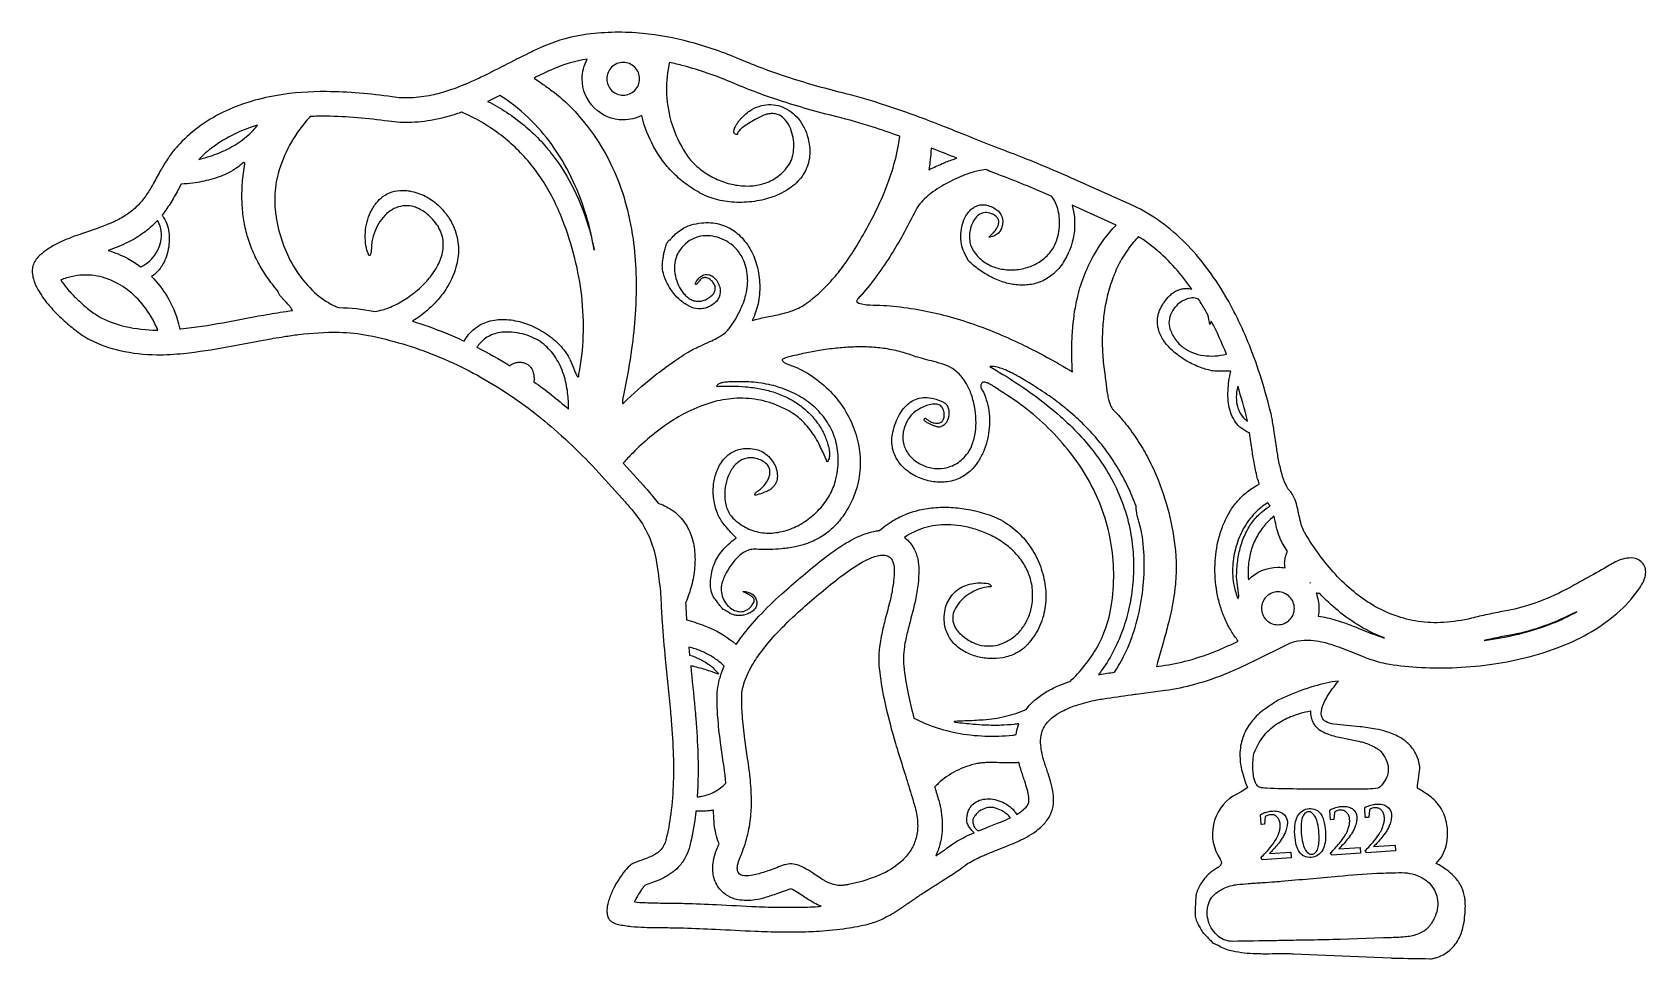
# Model space of a CAD drawing. Header units: metres. Extents: x 533.9 to 632.2, y 56.7 to 113.1.
import ezdxf

# ---------------------------------------------------------------- set-up
doc = ezdxf.new("R2010")
doc.units = ezdxf.units.M

msp = doc.modelspace()

# ---------------------------------------------------------------- linework, layer by layer
for points in [[(584.842357, 58.799968, 0.046997), (585.656713, 59.087032, 0.035474), (586.657623, 59.638709, 0.00652), (586.900891, 59.800782, 0.002694), (587.482301, 60.2038, -0.004656), (588.019171, 60.572833, -0.008057), (588.334782, 60.778161, 0.004291), (590.234674, 61.993913, 0.026863), (590.525646, 62.206754, -0.041773), (591.036153, 62.55733, -0.027186), (591.886294, 62.98267, -0.005815), (592.177173, 63.104936, -0.003459), (592.669867, 63.301361, 0.000928), (593.284389, 63.542758, 0.003116), (593.466798, 63.61612, 0.020213), (594.384777, 64.036059, 0.031992), (594.934318, 64.360576, 0.057297), (595.568032, 64.907317, 0.070322), (595.95601, 65.46951, 0.100346), (596.137026, 66.140167, 0.071637), (596.0602, 67.105403, 0.015169), (595.976135, 67.430841, 0.009113), (595.810102, 67.965021, -0.001792), (595.584533, 68.654942, -0.007375), (595.532808, 68.82355, -0.053388), (595.353296, 69.831568, -0.088216), (595.419433, 70.450736, -0.062065), (595.580479, 70.824992, -0.057513), (595.844752, 71.176089, -0.051308), (596.212582, 71.491062, -0.038758), (596.765675, 71.813747, -0.035943), (597.620125, 72.153842, -0.027841), (598.769527, 72.448902, -0.011033), (599.189763, 72.522575, -0.002771), (600.870065, 72.769557, -0.002332), (601.167499, 72.81018), (602.937571, 73.042108, 0.0353), (604.746766, 73.408984, 0.030647), (606.756397, 74.101636, 0.009044), (607.512382, 74.431359, 0.006662), (608.524031, 74.910949), (610.326346, 75.813551, -0.070125), (611.016963, 76.045198, -0.063331), (611.821501, 76.091197, -0.039908), (612.465213, 75.994466, -0.027762), (613.362615, 75.732098, -0.006623), (613.670885, 75.618454, -0.00438), (614.133075, 75.436419), (614.894227, 75.128733, 0.018659), (615.804871, 74.808425, 0.031503), (616.360877, 74.673584, 0.027617), (618.257336, 74.44545, 0.024365), (620.421764, 74.411295, 0.02531), (622.70585, 74.602579, 0.026768), (624.835173, 75.006981, 0.033206), (627.088067, 75.722682, 0.039121), (628.893612, 76.599739, 0.052145), (630.664558, 77.90345, 0.061078), (631.889592, 79.328669, 0.061391), (632.146424, 79.840121, 0.086722), (632.215117, 80.240934, 0.10168), (632.141524, 80.593223, 0.110583), (631.946504, 80.861332, 0.184018), (631.319148, 81.095817, 0.123645), (630.371283, 80.851445, 0.003737), (630.005334, 80.648746, 0.001041), (628.698269, 79.908355, -0.005135), (627.718965, 79.364167, -0.008437), (627.114183, 79.049268, -0.033827), (625.285621, 78.285724, -0.038333), (623.591372, 77.850764, 0.008741), (622.587098, 77.655378, 0.008836), (621.601005, 77.42729, -0.046425), (619.901285, 77.166586, -0.051553), (618.353411, 77.234123, -0.04935), (616.955256, 77.58405, -0.047227), (615.591765, 78.223032, -0.039431), (614.447969, 79.024918, -0.034532), (613.291496, 80.122561, -0.027321), (612.361646, 81.254196, -0.023693), (611.428033, 82.661258, -0.042516), (611.318597, 82.885819, -0.027122), (611.197682, 83.257842, -0.00931), (611.169139, 83.373776, -0.001844), (611.038143, 83.962076, 0.012588), (610.931574, 84.396462, 0.021891), (610.853203, 84.641515, 0.044412), (610.699806, 84.965605, 0.063726), (610.546648, 85.163715, -0.079584), (610.344406, 85.443107, -0.041511), (610.09735, 86.053212, -0.019805), (609.959133, 86.568262, -0.01268), (609.795966, 87.384859, -0.004901), (609.737813, 87.740555, -0.001673), (609.581211, 88.784437, 0.006496), (609.455647, 89.569721, 0.016427), (609.391798, 89.877731, 0.034546), (608.069253, 94.059449, 0.042031), (606.469927, 97.292434, 0.029975), (605.264732, 99.041516, 0.034199), (604.020573, 100.427188, 0.042352), (602.440507, 101.721032, 0.045846), (600.793383, 102.642046), (597.201564, 104.248593, 0.005586), (595.121461, 105.1367, 0.007532), (593.562081, 105.754639, -0.002862), (592.660578, 106.102172, -0.001557), (591.009398, 106.755528, 0.001195), (589.292762, 107.436223, 0.002591), (588.498953, 107.744057, 0.013269), (585.544438, 108.783267, 0.017758), (583.292585, 109.421474, -0.018864), (579.874283, 110.398435, -0.0222), (577.04719, 111.46417, 0.036363), (573.993777, 112.517543, 0.040108), (571.111461, 113.040046, 0.056897), (567.752418, 112.991297, 0.069586), (565.098796, 112.265079, 0.011751), (564.364759, 111.928809, 0.005703), (562.877462, 111.183602, -0.005096), (561.35047, 110.416188, -0.010529), (560.600059, 110.067985, -0.022087), (559.293384, 109.562341, -0.028872), (558.259263, 109.279111, -0.041935), (556.985298, 109.118021, -0.047295), (555.847752, 109.177864, 0.033634), (551.843071, 109.498264, 0.044918), (548.841145, 109.266112, 0.033609), (547.051758, 108.839303, 0.038298), (545.550808, 108.243461, 0.046532), (544.034506, 107.319117, 0.048275), (542.766712, 106.168641, 0.028774), (542.338018, 105.638367, 0.023464), (541.883092, 104.937004, 0.005106), (541.762448, 104.725452, 0.002711), (541.541533, 104.323604, -0.002421), (541.318456, 103.917263, -0.005069), (541.209001, 103.724782, -0.025478), (540.779823, 103.067039, -0.033591), (540.397594, 102.609756, -0.044959), (539.81989, 102.105569, -0.041034), (539.102026, 101.669708, -0.01885), (538.628428, 101.454823, -0.012249), (537.880597, 101.170123), (536.581619, 100.719667, 0.014508), (535.843048, 100.42628, 0.02065), (535.339813, 100.184164, 0.033397), (534.736213, 99.808679, 0.040556), (534.289901, 99.42944, 0.071923), (534.069515, 99.134548, 0.076514), (533.952247, 98.808715, 0.063952), (533.931198, 98.485385, 0.051982), (533.997208, 98.092819, 0.06416), (534.269859, 97.445425, 0.041605), (534.88889, 96.559561, 0.025098), (535.503342, 95.891013, 0.022001), (536.272782, 95.197763, 0.020587), (536.998064, 94.648467, 0.035122), (537.456718, 94.375523, 0.062067), (539.270486, 93.728583, 0.052846), (541.515399, 93.473717, 0.029377), (543.147188, 93.557474, 0.017814), (545.811734, 93.948317), (547.99328, 94.360059, -0.006075), (549.270897, 94.579214, -0.008698), (550.16735, 94.70585, -0.033876), (552.614973, 94.841133, -0.046211), (554.403876, 94.652846, -0.047145), (558.530456, 93.414939, -0.045722), (562.476292, 91.375509, -0.03793), (565.729225, 88.932026, -0.032987), (569.033946, 85.623212), (570.043823, 84.504865, -0.01111), (570.577419, 83.884232, -0.017115), (570.900581, 83.462371, -0.060067), (571.572142, 82.231536, -0.056769), (571.962084, 80.800694, -0.009167), (572.17411, 79.231639, -0.021426), (572.223629, 78.555803, 0.010849), (572.294451, 77.194804, 0.006545), (572.490208, 74.944612, -0.000781), (572.802919, 71.773837, -0.004306), (572.853793, 71.198083, -0.011578), (572.974703, 69.05518, -0.015691), (572.977599, 67.471215, -0.024311), (572.82397, 65.509723, -0.02956), (572.524839, 63.919002, -0.054557), (572.406751, 63.599457, -0.060986), (572.238391, 63.345163, -0.050705), (572.046689, 63.161921, -0.04176), (571.777229, 62.986132, -0.023373), (571.564757, 62.884063, -0.014173), (571.202854, 62.742547, 0.001031), (570.647899, 62.542189, 0.007993), (570.576767, 62.515048, 0.092666), (570.346835, 62.369185, 0.040419), (569.928842, 61.911305, 0.028601), (569.569169, 61.387721, 0.027769), (569.261741, 60.810244, 0.039671), (569.009537, 60.128604, 0.060307), (568.93576, 59.655226, 0.050389), (568.953425, 59.390183, 0.066001), (569.013281, 59.196035, 0.08532), (569.135047, 59.018468, 0.084154), (569.311194, 58.889615, 0.064441), (569.632951, 58.777625, 0.027462), (570.420587, 58.657516, 0.014857), (571.221665, 58.604, 0.009249), (572.510905, 58.58015, -0.008033), (573.608352, 58.562518, -0.004552), (575.543631, 58.482676, 0.001255), (577.966896, 58.366694, 0.004029), (578.722294, 58.338537, 0.009805), (580.530646, 58.321195, 0.013152), (581.878125, 58.370159, 0.020346), (583.529553, 58.541377, 0.025251), (584.842357, 58.799968)], [(567.731943, 111.473503, 0.063203), (565.691309, 110.887063, 0.011751), (565.021363, 110.580153, 0.002021), (564.503145, 110.325258), (564.821915, 110.100224, -0.003699), (565.429212, 109.66802, -0.007274), (565.733176, 109.441483, -0.014489), (566.216311, 109.047589, -0.018109), (566.581565, 108.707876, -0.043528), (568.110196, 106.887106, -0.04419), (569.280066, 104.858367, -0.038647), (570.032539, 102.843958, -0.035145), (570.525283, 100.531903, -0.02777), (570.704207, 98.411705, -0.02396), (570.656756, 95.94661, -0.017726), (570.437863, 93.820766, -0.014937), (570.014028, 91.320612), (569.966909, 91.117491, 0.00576), (569.926057, 90.929846, 0.008676), (569.902542, 90.804534, 0.021331), (569.880011, 90.62593, 0.052967), (569.881683, 90.55328, 0.085667), (569.893347, 90.515543, 0.202323), (569.906555, 90.504398, 0.199313), (569.925601, 90.506152, 0.075158), (569.965088, 90.535268, -0.029068), (571.746933, 92.12116, -0.026467), (573.884557, 93.63512, -0.021938), (574.094633, 93.755247, -0.011978), (574.493269, 93.948609), (574.566895, 93.98187), (574.848742, 94.107762), (575.074133, 94.209211), (575.213347, 94.273513, 0.013569), (575.629348, 94.482668, 0.02047), (575.895103, 94.639788, 0.037597), (576.207696, 94.877436, 0.054803), (576.388851, 95.07739, 0.042659), (577.045466, 96.169446, 0.053242), (577.395621, 97.129601, 0.037253), (577.495299, 97.714343, 0.041552), (577.501317, 98.246291, 0.048792), (577.40372, 98.817412, 0.049262), (577.198759, 99.35346, 0.064294), (576.846716, 99.876912, 0.063596), (576.368688, 100.298976, 0.061145), (575.821418, 100.579829, 0.063565), (575.244454, 100.71191, 0.070463), (574.640181, 100.686148, 0.075061), (574.103268, 100.500355, 0.082286), (573.613428, 100.130147, 0.074075), (573.222342, 99.572405, 0.084474), (573.070387, 99.072513, 0.068413), (573.076861, 98.42898, 0.057954), (573.237723, 97.830196, 0.062143), (573.516271, 97.323163, 0.037657), (573.704844, 97.10008, 0.043572), (573.896934, 96.936085, 0.053807), (574.127999, 96.806209, 0.060702), (574.353768, 96.740481, 0.068249), (574.604335, 96.734026, 0.064121), (574.863423, 96.797044, 0.058585), (575.120082, 96.931873, 0.046198), (575.402549, 97.166463, 0.121112), (575.517182, 97.355828, 0.118765), (575.532258, 97.580932, 0.083764), (575.462206, 97.781071, 0.072706), (575.314812, 97.975368, 0.076734), (575.118134, 98.116818, 0.097108), (574.933337, 98.1693, 0.064789), (574.830318, 98.164528, 0.069119), (574.738314, 98.13468, 0.071874), (574.651368, 98.075804, 0.061092), (574.570955, 97.982256, -0.026013), (574.454285, 97.825561, -0.060021), (574.392668, 97.76713, -0.063865), (574.362285, 97.750079, -0.142474), (574.346496, 97.748482, -0.204084), (574.335455, 97.755793, -0.126377), (574.32866, 97.775511, -0.098311), (574.334468, 97.825548, -0.045119), (574.377059, 97.925805, -0.038658), (574.444565, 98.031317, -0.034751), (574.535991, 98.136418, -0.052504), (574.691603, 98.262381, -0.064219), (574.839382, 98.333277, -0.066303), (574.987385, 98.361226, -0.066829), (575.13636, 98.349397, -0.106254), (575.385324, 98.236899, -0.083274), (575.626577, 97.987357, -0.156992), (575.838447, 97.279702, -0.19358), (575.600579, 96.721713, -0.048305), (575.324733, 96.494575, -0.056422), (575.053093, 96.353293, -0.056753), (574.777321, 96.281849, -0.056175), (574.489644, 96.273827, -0.088544), (573.989195, 96.407481, -0.068015), (573.424535, 96.772146, -0.049793), (572.989607, 97.227879, -0.046353), (572.624607, 97.797455, -0.051492), (572.378378, 98.42416, -0.067973), (572.309219, 98.930537, -0.024253), (572.313821, 99.025351, -0.009792), (572.341154, 99.258758, -0.010709), (572.385064, 99.53511, -0.011967), (572.435528, 99.780373, -0.020756), (572.518838, 100.083323, -0.033685), (572.590196, 100.263435, -0.031584), (572.644347, 100.360767, -0.048319), (572.68947, 100.418026, -0.083881), (572.750411, 100.463348, -0.118571), (572.803013, 100.476, -0.043331), (573.042098, 100.755933, -0.038315), (573.3602, 101.024269, -0.039939), (573.722229, 101.243408, -0.046578), (574.060546, 101.37517, -0.040535), (574.689246, 101.500831, -0.045799), (575.256771, 101.514861, -0.046539), (575.783503, 101.42995, -0.047821), (576.271594, 101.252662, -0.084706), (577.050033, 100.705128, -0.073823), (577.702311, 99.831648, -0.0606), (578.086151, 98.850738, -0.056387), (578.243241, 97.730229, -0.058909), (578.137912, 96.576605, -0.063815), (577.784928, 95.566508, -0.01209), (578.063237, 95.641132, -0.008046), (578.485582, 95.736331), (579.221404, 95.885638, 0.008272), (579.649458, 95.983184, 0.01186), (579.945049, 96.063186, 0.019495), (580.319879, 96.190328, 0.024415), (580.609174, 96.317728, 0.030352), (580.980954, 96.532739, 0.022796), (581.442628, 96.869777, 0.016496), (581.837862, 97.208924, 0.014029), (582.277357, 97.635274, 0.011628), (582.660626, 98.047289, 0.011324), (583.034335, 98.487953, 0.011282), (583.368395, 98.920027, 0.013247), (583.634538, 99.301552, 0.012728), (584.450437, 100.611202, 0.014254), (585.11489, 101.8183, 0.019686), (585.815351, 103.324428, 0.022966), (586.303683, 104.66211, 0.031398), (586.695286, 106.253185, 0.014387), (586.775052, 106.78174, 0.00776), (585.084444, 107.355539, 0.017758), (582.93507, 107.964702, -0.018864), (579.407982, 108.972755, -0.0222), (576.456312, 110.085452, 0.036363), (573.608875, 111.067767, 0.013272), (572.741859, 111.273484, 0.006645), (572.701119, 111.083284, 0.061751), (572.569546, 109.31742, 0.065688), (572.903237, 107.485327, 0.063932), (573.716375, 105.753799, 0.058693), (574.256318, 105.091507, 0.051644), (575.019097, 104.491688, 0.048255), (575.877656, 104.059087, 0.04987), (576.774191, 103.81034, 0.058813), (577.745238, 103.758341, 0.067374), (578.578327, 103.925946, 0.03937), (578.997724, 104.109117, 0.040419), (579.372744, 104.350166, 0.042381), (579.721554, 104.666605, 0.040348), (580.028172, 105.054696, 0.079406), (580.225252, 105.484959, 0.06018), (580.318828, 106.100662, 0.051781), (580.274134, 106.713035, 0.055479), (580.111755, 107.262853, 0.076482), (579.797376, 107.774837, 0.101625), (579.439953, 108.055049, 0.063715), (579.200244, 108.138519, 0.061931), (578.94009, 108.160455, 0.058576), (578.660893, 108.116372, 0.047543), (578.33642, 107.991031, 0.012727), (577.856299, 107.735494, 0.015244), (577.467976, 107.500054, 0.01937), (577.181585, 107.298068, 0.033048), (577.02692, 107.162671, 0.032452), (576.948447, 107.073338, 0.051941), (576.909419, 107.009983, 0.094862), (576.889857, 106.936198, 0.13421), (576.900502, 106.882812, -0.054023), (576.798592, 106.893856, -0.08297), (576.736401, 106.9188, -0.101012), (576.692274, 106.959773, -0.0987), (576.666912, 107.015907, -0.113489), (576.66674, 107.125518, -0.057295), (576.738238, 107.328344, -0.02791), (576.826977, 107.487295, -0.020607), (576.967401, 107.68985, -0.015134), (577.097329, 107.851289, -0.019368), (577.207326, 107.970154, -0.062858), (577.771717, 108.408044, -0.071955), (578.349439, 108.645949, -0.071035), (578.929198, 108.707131, -0.070439), (579.507842, 108.603428, -0.065229), (580.028096, 108.353236, -0.061096), (580.499023, 107.956122, -0.059017), (580.873951, 107.442211, -0.05529), (581.139466, 106.817562, -0.044505), (581.276328, 106.150982, -0.052047), (581.281892, 105.568708, -0.053332), (581.173484, 105.036675, -0.054265), (580.957821, 104.548507, -0.048277), (580.66573, 104.140141, -0.043813), (580.267132, 103.756832, -0.036639), (579.836178, 103.458808, -0.032555), (579.309699, 103.193558, -0.053315), (578.227315, 102.864565, -0.048683), (576.994118, 102.751709, -0.024554), (576.393046, 102.784878, -0.0262), (575.835722, 102.872882, -0.029771), (575.278416, 103.026236, -0.033912), (574.810094, 103.221952, -0.03662), (573.909565, 103.757913, -0.037408), (573.114951, 104.40688, -0.035558), (572.454556, 105.130011, -0.034812), (571.890276, 105.955873, -0.062776), (571.14279, 107.702287, -0.010144), (571.05211, 108.044892, -0.117198), (569.927339, 107.77758, -0.414214), (567.42734, 110.277581, -0.12535), (567.731943, 111.473503)], [(569.92734, 111.27758, 0.414214), (568.92734, 110.27758, 0.414214), (569.92734, 109.27758, 0.414214), (570.92734, 110.27758, 0.414214), (569.92734, 111.27758)], [(562.414509, 109.26844), (562.010345, 109.06913, -0.004485), (561.668239, 108.905333, -0.028337), (562.820786, 108.242374, -0.029352), (563.883405, 107.455596, -0.028122), (564.808671, 106.589716, -0.027632), (565.646436, 105.60922, -0.049323), (566.915842, 103.553754, -0.044841), (567.864117, 101.072554, -0.019039), (568.159654, 99.850915, 0.032237), (567.681391, 101.935617, 0.036676), (566.887917, 104.02285, 0.041477), (565.726512, 106.053599, 0.04499), (564.349385, 107.714255, 0.051876), (562.566477, 109.170482), (562.414509, 109.26844)], [(560.083335, 108.248963, -0.004738), (559.772427, 108.140892, -0.028872), (558.571367, 107.81194, -0.041935), (557.048218, 107.619341, -0.047295), (555.627929, 107.694059, 0.033634), (551.824181, 107.998383, 0.015677), (550.865681, 107.980403, 0.008928), (550.660123, 107.753592, 0.055454), (549.604075, 106.234979, 0.055258), (548.904484, 104.515632, 0.03424), (548.760664, 103.832769, 0.030744), (548.700385, 103.058107, 0.027175), (548.729187, 102.303494, 0.025369), (548.844631, 101.502908, 0.048142), (549.311924, 99.937832, 0.049563), (550.052255, 98.534357, 0.060161), (551.128455, 97.268572, 0.071908), (552.275553, 96.479706, 0.019626), (552.585218, 96.341563), (552.633739, 96.341015, -0.046211), (554.697796, 96.123768), (554.791923, 96.104766, 0.026596), (555.26272, 96.208686, 0.025862), (555.637746, 96.333856, 0.021935), (556.063728, 96.522922, 0.019691), (556.473985, 96.747557, 0.01855), (556.889985, 97.018582, 0.039362), (557.709811, 97.699647, 0.044674), (558.321931, 98.412359, 0.028785), (558.591487, 98.83967, 0.03292), (558.77946, 99.239571, 0.040449), (558.91539, 99.690582, 0.045507), (558.96592, 100.106396, 0.052597), (558.932393, 100.551857, 0.052976), (558.807231, 100.977379, 0.052767), (558.580388, 101.39523, 0.045682), (558.229312, 101.817069, 0.030029), (557.926212, 102.085796, 0.034785), (557.636674, 102.282089, 0.037652), (557.337624, 102.426903, 0.041668), (557.050031, 102.513479, 0.084801), (556.499212, 102.535482, 0.083453), (555.963497, 102.372232, 0.070067), (555.516997, 102.065308, 0.060202), (555.107233, 101.587046, 0.052957), (554.811544, 101.022313, 0.048353), (554.618766, 100.351644), (554.616956, 100.337555), (554.601396, 100.111595, -0.007376), (554.582324, 99.873784, -0.012972), (554.565985, 99.739093, -0.041719), (554.52154, 99.549318, -0.178186), (554.492497, 99.512365, -0.25804), (554.469494, 99.511284, -0.125427), (554.435212, 99.540612, -0.049876), (554.406352, 99.591735, -0.023127), (554.360894, 99.709637, -0.051656), (554.23597, 100.272163, -0.045878), (554.220657, 100.920415, -0.045059), (554.323813, 101.567316, -0.047764), (554.532072, 102.149304, -0.058204), (554.87766, 102.706231, -0.066829), (555.289626, 103.102267, -0.080886), (555.845241, 103.385063, -0.077501), (556.4878, 103.485263, -0.030137), (556.743079, 103.469863, -0.024545), (557.052491, 103.416881, -0.069448), (557.97521, 103.072363, -0.072472), (558.732192, 102.507923, -0.037848), (559.185178, 101.980626, -0.041771), (559.514825, 101.443662, -0.04191), (559.737536, 100.891397, -0.042664), (559.86193, 100.319776, -0.075882), (559.837751, 99.244104, -0.066903), (559.46879, 98.082506, -0.054519), (558.861838, 97.092745, -0.050012), (557.991249, 96.174862, -0.043723), (557.083383, 95.520535, -0.021888), (559.094715, 94.804763, -0.01216), (560.247143, 94.303909, -0.045293), (560.510243, 94.699721, -0.05193), (560.862788, 95.055425, -0.052647), (561.275787, 95.326538, -0.04709), (561.707926, 95.499936, -0.043098), (562.206227, 95.601638, -0.036591), (562.689358, 95.621962, -0.032905), (563.224425, 95.569953, -0.055329), (564.226436, 95.289153, -0.051433), (565.215554, 94.765945, -0.05556), (566.07867, 94.038463, -0.06654), (566.632084, 93.273952, -0.021519), (566.668931, 93.197801, -0.005906), (566.787724, 92.913518), (566.930501, 92.564965), (566.985782, 92.436516, 0.022098), (567.1079, 92.192165, 0.077468), (567.156079, 92.130378, 0.065124), (567.174277, 92.117281, 0.120872), (567.186093, 92.114224, 0.164675), (567.19741, 92.117897, 0.109866), (567.208888, 92.131204, 0.091344), (567.221165, 92.16944, 0.032134), (567.22844, 92.282533, 0.039589), (567.494763, 94.598614, 0.037518), (567.39726, 97.056296, 0.033046), (566.980114, 99.339357, 0.031036), (566.229098, 101.693281, 0.025165), (565.653617, 102.977763, 0.026925), (564.993774, 104.11599, 0.028435), (564.210535, 105.176661, 0.029364), (563.338645, 106.109523, 0.02983), (562.357503, 106.937298, 0.029448), (561.271495, 107.652384, 0.028656), (560.100007, 108.241753), (560.083335, 108.248963)], [(547.652889, 107.454218), (547.496958, 107.406893, 0.038298), (546.209268, 106.895711, 0.046532), (544.930838, 106.116375, 0.038329), (544.07851, 105.373235, 0.033233), (545.167744, 105.708676, 0.039143), (546.142462, 106.171647, 0.049254), (547.077597, 106.839397, 0.050076), (547.652889, 107.454218)], [(542.998885, 103.862069), (542.859895, 103.608118, -0.002421), (542.62983, 103.189047, -0.005069), (542.505337, 102.970122, -0.025478), (541.99268, 102.184442, -0.011183), (541.831577, 101.973153, -0.027069), (541.927665, 101.837222, -0.068281), (542.164269, 101.314239, -0.051742), (542.262662, 100.788811, -0.045821), (542.256719, 100.18555, -0.043213), (542.147239, 99.609458, -0.047404), (541.954406, 99.110679, -0.076421), (541.534197, 98.517312, -0.055241), (541.200399, 98.240867, -0.060188), (542.139093, 97.028468, -0.069654), (542.843235, 95.360793, -0.011031), (542.920764, 95.041742), (542.98249, 95.048405, 0.017787), (545.537465, 95.423035), (547.715083, 95.834035, -0.006106), (549.03528, 96.060593, -0.00677), (549.772856, 96.167688), (549.728014, 96.261136, 0.045617), (549.677626, 96.342438, 0.020645), (549.54376, 96.505536), (549.493373, 96.561086), (549.410427, 96.650147), (549.268905, 96.80053, -0.010133), (549.102325, 96.986578, -0.018946), (549.019145, 97.091118, -0.048477), (548.9275, 97.244936, -0.11056), (548.910181, 97.322301, -0.025248), (548.217868, 98.226395, -0.0281), (547.685757, 99.100484, -0.029887), (547.26244, 100.021333, -0.030704), (546.961714, 100.960954, -0.029624), (546.779307, 101.913898, -0.027821), (546.702656, 102.944084, -0.024488), (546.733184, 103.950477, -0.021468), (546.873184, 105.090248, 0.143893), (546.867582, 105.136444, 0.152438), (546.83891, 105.169866, 0.179547), (546.797138, 105.178504, 0.159837), (546.754659, 105.157011, -0.044163), (546.385851, 104.848173, -0.03615), (545.881101, 104.547944, -0.026874), (545.393563, 104.335703, -0.022881), (544.799136, 104.144568, -0.033392), (543.714791, 103.926353, -0.02114), (542.998885, 103.862069)], [(590.24775, 105.444425, 0.001051), (588.743185, 106.040527), (588.689944, 106.06147), (588.688485, 106.042677), (588.670983, 105.83017, -0.006034), (588.609927, 105.203427, -0.00818), (588.551766, 104.742568, -0.014985), (589.35137, 105.112852, -0.018382), (590.021958, 105.370602, -0.007099), (590.24775, 105.444425)], [(599.959811, 101.371682), (597.272083, 102.573844, -0.091775), (597.408216, 101.026481, -0.111745), (596.817251, 99.230279, -0.032587), (596.531003, 98.816834, -0.036062), (596.223575, 98.482042, -0.03683), (595.888304, 98.209665, -0.038222), (595.529602, 97.998422, -0.070494), (594.801879, 97.761242, -0.064081), (593.961506, 97.722287, -0.051348), (593.186363, 97.866764, -0.045219), (592.354453, 98.196395, -0.040009), (591.616385, 98.646484, -0.039474), (590.949935, 99.215262), (590.699385, 99.716255, -0.070411), (590.53324, 100.212527, -0.059446), (590.493826, 100.830269, -0.05507), (590.593255, 101.42716, -0.061642), (590.803047, 101.925838, -0.038151), (590.959222, 102.155292, -0.043754), (591.126264, 102.330575, -0.052877), (591.333993, 102.477736, -0.057855), (591.548855, 102.567344, -0.062966), (591.794075, 102.605353, -0.058266), (592.061043, 102.581693, -0.053199), (592.336888, 102.493001, -0.04268), (592.653056, 102.319169, -0.161581), (592.989611, 101.887666, -0.150472), (593.014965, 101.302568, -0.072585), (592.90317, 101.038378, -0.078316), (592.731427, 100.835115, -0.091553), (592.484907, 100.69056, -0.087157), (592.189474, 100.638668, 0.023824), (592.348092, 100.774641, 0.023317), (592.496358, 100.928205, 0.03364), (592.651876, 101.131103, 0.044267), (592.74479, 101.301897, 0.075105), (592.802503, 101.518995, 0.100515), (592.787273, 101.686901, 0.119278), (592.690468, 101.852786, 0.085574), (592.476311, 102.010373, 0.046806), (592.255838, 102.095912, 0.056597), (592.062679, 102.127776, 0.059091), (591.8816, 102.11551, 0.060409), (591.712303, 102.061961, 0.097259), (591.453371, 101.876744, 0.074405), (591.216777, 101.536365, 0.054041), (591.081644, 101.16721, 0.049773), (591.020644, 100.744961, 0.055557), (591.0494, 100.316359, 0.071535), (591.154817, 99.999125, 0.087275), (591.630929, 99.356653, 0.084207), (592.318832, 98.895154, 0.069292), (593.066818, 98.676391, 0.06374), (593.913246, 98.660423, 0.06287), (594.735242, 98.856375, 0.067234), (595.431393, 99.231151, 0.081063), (596.021318, 99.826408, 0.085414), (596.366604, 100.543561, 0.037008), (596.484609, 101.113056, 0.041152), (596.509754, 101.635646, 0.04177), (596.451682, 102.126883, 0.043077), (596.315772, 102.586922, 0.053013), (596.039027, 103.119423, 0.004059), (594.547916, 103.750682, 0.007532), (593.030547, 104.351973, -0.002862), (592.113023, 104.705682), (592.001784, 104.749325, 0.039849), (591.294598, 104.606969, 0.017934), (590.872155, 104.469707, 0.014585), (590.364833, 104.267549, 0.015302), (589.823236, 104.013261, 0.016186), (589.327343, 103.741106, 0.021256), (588.793297, 103.393648, 0.026448), (588.39254, 103.074711, 0.039924), (587.994869, 102.66123, 0.055672), (587.770838, 102.315433, -0.010336), (586.957316, 100.769143, -0.01348), (586.277749, 99.614472, -0.01846), (585.381359, 98.292402, -0.019785), (584.453163, 97.126336, 0.013474), (584.257945, 96.920303, 0.035263), (584.191292, 96.8346, 0.039604), (584.161028, 96.780665, 0.068075), (584.150492, 96.746147, 0.103343), (584.152051, 96.712034, 0.110655), (584.166575, 96.683586, 0.11693), (584.210466, 96.650527, 0.040197), (584.359759, 96.598991), (584.751596, 96.506513, -0.023576), (586.384615, 96.42947, -0.022507), (588.080389, 96.19172, -0.019719), (589.638762, 95.837125, -0.018276), (591.286197, 95.328034, -0.015432), (592.768045, 94.758183, -0.014029), (594.358255, 94.03649, -0.011413), (595.756668, 93.313924, -0.010195), (597.285798, 92.438126, -0.011355), (597.253816, 93.678908, -0.014378), (597.279002, 94.658938, -0.019578), (597.387334, 95.812996, -0.021379), (597.572674, 96.858205, -0.073108), (598.582274, 99.50658, -0.063078), (599.959811, 101.371682)], [(541.559433, 101.655889), (541.481338, 101.572694, -0.044959), (540.700808, 100.891492, -0.041034), (539.772847, 100.328068, -0.01885), (539.196288, 100.066466, -0.009564), (538.560009, 99.820315, -0.053411), (539.741685, 99.336199, -0.038343), (540.535054, 98.825211, 0.024635), (540.704382, 98.914448, 0.069444), (541.19235, 99.303384, 0.067567), (541.555399, 99.807365, 0.07089), (541.757261, 100.364185, 0.083103), (541.782672, 100.992475, 0.084763), (541.603664, 101.582581, 0.039639), (541.559433, 101.655889)], [(602.413044, 74.486198), (602.742695, 74.529395, 0.035325), (604.345741, 74.854383, 0.030647), (606.181691, 75.487173, 0.009044), (606.887942, 75.795205, 0.003457), (607.395658, 76.031922), (607.333494, 76.110749, -0.034803), (606.913087, 76.731485, -0.031958), (606.549355, 77.462257, -0.028681), (606.285137, 78.207782, -0.027165), (606.095638, 79.021023, -0.052205), (605.977809, 80.694367, -0.054587), (606.206626, 82.28264, -0.03102), (606.460358, 83.063526, -0.033682), (606.784905, 83.746646, -0.038542), (607.223117, 84.404096, -0.041641), (607.72076, 84.940221, -0.046463), (608.336671, 85.405061, -0.023436), (608.670463, 85.590366), (608.665138, 85.607377, -0.019805), (608.496134, 86.23715, -0.01268), (608.318063, 87.12834, -0.004901), (608.255165, 87.513054, -0.001673), (608.097074, 88.566864), (608.074828, 88.715919, -0.026289), (607.846688, 88.8233, -0.078981), (607.393431, 89.167951, -0.068412), (607.094017, 89.581694, -0.058612), (606.877207, 90.136177, -0.041368), (606.786582, 90.654929, -0.033655), (606.771717, 91.301684, -0.024108), (606.823037, 91.854842, -0.021536), (606.936675, 92.466184), (605.963323, 92.466184, -0.044075), (605.192872, 92.665575, -0.039094), (604.373765, 93.030859, -0.043624), (603.589063, 93.550398, -0.052389), (603.029667, 94.100143, -0.03452), (602.784452, 94.443331, -0.039613), (602.617205, 94.770789, -0.047807), (602.502747, 95.144132, -0.051684), (602.467155, 95.503718, -0.055843), (602.511832, 95.886526, -0.052007), (602.646531, 96.27764, -0.048056), (602.871571, 96.660285, -0.039452), (603.222351, 97.071264, -0.046038), (603.457471, 97.26666, -0.050204), (603.703457, 97.401379, -0.048654), (603.953349, 97.479638, -0.048479), (604.214579, 97.508328, -0.060887), (604.563529, 97.470099, 0.012428), (604.082755, 98.117974, 0.034199), (602.975524, 99.351143, 0.042352), (601.591713, 100.484282, 0.009511), (601.311752, 100.668689, 0.037441), (600.683151, 99.910933, 0.039414), (600.080708, 98.903328, 0.033365), (599.662884, 97.896545, 0.030286), (599.347124, 96.738153, 0.025533), (599.175606, 95.636938, 0.023647), (599.108052, 94.43559, 0.020893), (599.14502, 93.312099, 0.020485), (599.277297, 92.173304), (599.289557, 92.086954), (599.338884, 91.685108, 0.00537), (599.386777, 91.317425, 0.008424), (599.42376, 91.083982, 0.016541), (599.495603, 90.741957, 0.023691), (599.564815, 90.507886, 0.043373), (599.684474, 90.241054, 0.069398), (599.794941, 90.094779, -0.027356), (600.548153, 89.25431, -0.025196), (601.265626, 88.261173, -0.022282), (601.857304, 87.252923, -0.020995), (602.390381, 86.13266, -0.038013), (603.157557, 83.864584, -0.038549), (603.564271, 81.538783, -0.022144), (603.611412, 80.629174, -0.021324), (603.578179, 79.683914, -0.017118), (603.485911, 78.863657, -0.014754), (603.318476, 77.920823, -0.009358), (603.155439, 77.205112, -0.006514), (602.888704, 76.184873), (602.815854, 75.922794), (602.642398, 75.306877), (602.481644, 74.734695), (602.413044, 74.486198)], [(535.666267, 98.035343, 0.031997), (536.042818, 97.517918, 0.025098), (536.555433, 96.960173, 0.022001), (537.226848, 96.355241, 0.020587), (537.853702, 95.880491, 0.035122), (538.131486, 95.715183, 0.062067), (539.59584, 95.192873, 0.052846), (541.526578, 94.973675), (541.578768, 94.973396, 0.038478), (541.157291, 95.816689, 0.062453), (540.239221, 96.987118, 0.06874), (539.157262, 97.798818, 0.039517), (538.517745, 98.090088, 0.041836), (537.876976, 98.263818, 0.045667), (537.183124, 98.326341, 0.045731), (536.490419, 98.261871, 0.037716), (535.748638, 98.064861), (535.666267, 98.035343)], [(606.674469, 93.50756), (606.6737, 93.509511, 0.027683), (605.750109, 95.519486, -0.037553), (605.668169, 95.319338, 0.006783), (605.543861, 95.899817, 0.008921), (605.185996, 96.516856, 0.00625), (604.971858, 96.86154, 0.041357), (604.856878, 96.903799, 0.113319), (604.474925, 96.920566, 0.086233), (604.006153, 96.747404, 0.071071), (603.611701, 96.436312, 0.072417), (603.326575, 96.033972, 0.094088), (603.178899, 95.528631, 0.104994), (603.231991, 95.058815, 0.073923), (603.56225, 94.407572, 0.078471), (604.043174, 93.915089, 0.066847), (604.596513, 93.607636, 0.059195), (605.287499, 93.427211, 0.049028), (605.963685, 93.400705, 0.045241), (606.674469, 93.50756)], [(561.016161, 93.93164, -0.022241), (563.019185, 92.806377, -0.054986), (563.135776, 92.896881, -0.074498), (563.341151, 92.984077, -0.063281), (563.601327, 93.017138, -0.052019), (563.837413, 92.992509, -0.061939), (564.026115, 92.927535, -0.062571), (564.180881, 92.82607, -0.06151), (564.308169, 92.687405, -0.095343), (564.450823, 92.376081, -0.072198), (564.493739, 91.927637, -0.01284), (564.486272, 91.82747, -0.0237), (566.596964, 90.165562, 0.031972), (566.542092, 91.16171, 0.048821), (566.301715, 92.254505, 0.030462), (566.082489, 92.811468, 0.033729), (565.821694, 93.2851, 0.039087), (565.476881, 93.739726, 0.041623), (565.088625, 94.10917, 0.045117), (564.616578, 94.423324, 0.043823), (564.08112, 94.655694, 0.042805), (563.478851, 94.800714, 0.037701), (562.777792, 94.853651, 0.049624), (562.308966, 94.807007, 0.053792), (561.894326, 94.676098, 0.051152), (561.543438, 94.477279, 0.050425), (561.23548, 94.208002, 0.040383), (561.016161, 93.93164)], [(585.534936, 82.766967, -0.026167), (586.015227, 83.141978, -0.045257), (586.894321, 83.645487, -0.04462), (587.86281, 83.988638, -0.0403), (588.83574, 84.156426, -0.036856), (589.914855, 84.174279, -0.031954), (590.951103, 84.048254, -0.028635), (592.081774, 83.768967, -0.066385), (593.201133, 83.252903, -0.063265), (594.197475, 82.429027, -0.057016), (594.935568, 81.436854, -0.056356), (595.437775, 80.291089, -0.059321), (595.666232, 79.049702, -0.063841), (595.591161, 77.878578, -0.07394), (595.177088, 76.704778, -0.074802), (594.446123, 75.714922, -0.081247), (593.852527, 75.28822, -0.070068), (593.049546, 75.021038, -0.058606), (592.236582, 74.968751, -0.057059), (591.411622, 75.107681, -0.063884), (590.625721, 75.447795, -0.073738), (590.049572, 75.916797, -0.044076), (589.807677, 76.23351, -0.045928), (589.633631, 76.574141, -0.048853), (589.520215, 76.964223, -0.046364), (589.480617, 77.390333, -0.051936), (589.539735, 77.957941, -0.059437), (589.699703, 78.430682, -0.060467), (589.951923, 78.827833, -0.061159), (590.288455, 79.148995, -0.056685), (590.679512, 79.376347, -0.052563), (591.144118, 79.524322, -0.048071), (591.63098, 79.576735, -0.044021), (592.163933, 79.535717, -0.108409), (592.243627, 79.503815, -0.085341), (592.321792, 79.428473, -0.071817), (592.343583, 79.387632, -0.141591), (592.345141, 79.363855, -0.225729), (592.330694, 79.345238, -0.117251), (592.28812, 79.335115, 0.06463), (591.830425, 79.275705, 0.051414), (591.288454, 79.071151, 0.047889), (590.795666, 78.762653, 0.052373), (590.410052, 78.396371, 0.071512), (590.107921, 77.918375, 0.091253), (590.002726, 77.486439, 0.056032), (590.016339, 77.239432, 0.055256), (590.085033, 76.998185, 0.053833), (590.213139, 76.761083, 0.04565), (590.416288, 76.517018, 0.070027), (591.07536, 76.020578, 0.079532), (591.759529, 75.773147, 0.075457), (592.433841, 75.747743, 0.072558), (593.112106, 75.926604, 0.066081), (593.705054, 76.27775, 0.062465), (594.217201, 76.796088, 0.062666), (594.599657, 77.449653, 0.060686), (594.817999, 78.200298, 0.061569), (594.855438, 79.163411, 0.065654), (594.662278, 80.046887, 0.058417), (594.289473, 80.793577, 0.053336), (593.710536, 81.500282, 0.04419), (593.049494, 82.045377, 0.040024), (592.229427, 82.516261, 0.035989), (591.380881, 82.844681, 0.035644), (590.485602, 83.050604, 0.035213), (589.687515, 83.11814, 0.03829), (588.952214, 83.07211, 0.038242), (588.268958, 82.92254, 0.038855), (587.627018, 82.673833, 0.036014), (587.056513, 82.34772, -0.008041), (587.108642, 82.306881, -0.095456), (587.617983, 81.701961, -0.077124), (587.865015, 81.036704, -0.050445), (587.933675, 80.357902, -0.028854), (587.885316, 79.520598, -0.022611), (587.727828, 78.548408, -0.009446), (587.635856, 78.146019, -0.002894), (587.344751, 77.003022, 0.010122), (587.138886, 76.142917, 0.01667), (587.053395, 75.676677, 0.029474), (586.995278, 75.026, 0.034554), (587.01478, 74.525305, 0.025235), (587.285941, 72.828558, 0.012007), (587.637781, 71.345574, 0.033888), (588.678669, 70.879088, 0.040985), (590.229358, 70.447165, 0.037849), (591.960693, 70.248817, 0.0365), (593.637948, 70.306813, 0.006352), (593.871068, 70.334978, -0.041594), (593.978844, 70.868712, -0.010867), (594.019808, 70.99923, -0.009187), (593.729481, 70.960438, -0.02165), (592.942757, 70.904361, -0.017834), (591.985446, 70.911826, -0.010951), (591.249336, 70.96001, -0.007461), (590.172199, 71.070465, -0.148085), (590.135628, 71.08641, -0.154556), (590.115318, 71.118881, -0.478103), (590.147814, 71.16357, 0.002242), (591.316855, 71.213783, 0.00479), (591.863586, 71.244974, 0.042986), (593.210473, 71.451965, 0.038219), (594.468073, 71.861488, -0.03317), (594.757633, 72.209613, -0.051308), (595.358681, 72.724291, -0.038758), (596.112334, 73.163986, -0.035217), (597.145038, 73.576768, 0.07563), (598.771615, 75.623355, 0.091423), (599.657478, 78.141781, 0.041469), (599.806778, 80.183186, 0.042928), (599.617837, 82.151698, 0.040808), (599.127116, 83.973889, 0.039516), (598.326102, 85.750263, 0.036026), (597.305165, 87.326933, 0.033833), (595.995123, 88.837893, 0.030913), (594.536409, 90.135605, 0.029183), (592.837751, 91.315004), (592.784409, 91.348527), (592.677278, 91.418681), (592.53971, 91.509641), (592.492274, 91.540548, 0.016158), (592.252163, 91.684512, 0.028527), (592.10935, 91.753631, 0.073403), (591.909978, 91.80394, 0.151048), (591.810332, 91.783824, 0.107385), (591.764672, 91.74434, 0.085411), (591.730211, 91.677076, 0.060098), (591.714874, 91.594208, 0.037849), (591.716572, 91.460693, -0.048568), (591.988594, 90.898607, -0.043504), (592.172246, 90.226432, -0.038216), (592.241643, 89.557425, -0.036445), (592.209292, 88.852972, -0.036439), (592.075033, 88.160829, -0.038218), (591.85029, 87.527186, -0.043506), (591.513922, 86.917562, -0.0486), (591.117823, 86.435947, -0.088921), (590.438963, 85.963473, -0.082031), (589.57517, 85.727242, -0.067656), (588.727591, 85.754244, -0.064755), (587.880521, 86.012825, -0.069826), (587.125327, 86.491607, -0.079413), (586.613401, 87.089803, -0.046916), (586.4281, 87.467998, -0.048447), (586.321266, 87.861661, -0.051058), (586.292549, 88.29511, -0.047768), (586.353336, 88.755282, -0.033453), (586.534364, 89.353871, -0.039719), (586.758793, 89.830641, -0.050547), (587.076072, 90.274725, -0.060787), (587.415251, 90.577043, -0.146994), (588.312252, 90.869105, -0.068274), (588.824188, 90.81072, -0.05349), (589.439338, 90.581441, -0.107609), (589.608261, 90.445386, -0.092129), (589.728158, 90.223086, -0.066771), (589.77045, 89.987387, -0.058833), (589.750557, 89.716612, -0.060579), (589.667072, 89.457656, -0.071618), (589.54156, 89.264351, -0.100872), (589.34828, 89.117154, -0.112927), (589.136191, 89.068635, -0.061821), (589.075203, 89.076204, -0.020157), (588.895055, 89.129428, -0.016832), (588.705433, 89.201073, -0.018931), (588.541804, 89.276664, -0.035774), (588.358844, 89.386869, -0.074983), (588.284898, 89.457624, -0.088685), (588.259004, 89.507257, -0.135425), (588.257718, 89.544275, -0.138212), (588.277459, 89.579638, -0.081003), (588.332797, 89.619588, 0.045507), (588.477517, 89.49906, 0.040885), (588.659181, 89.394619, 0.04651), (588.864358, 89.320399, 0.058156), (589.037407, 89.296373, 0.089687), (589.222652, 89.325721, 0.112205), (589.350283, 89.405648, 0.118312), (589.440493, 89.552028, 0.079359), (589.480617, 89.80324, 0.048723), (589.458865, 90.025931, 0.066015), (589.405782, 90.182654, 0.075019), (589.319495, 90.306593, 0.078546), (589.205143, 90.394629, 0.11377), (588.960856, 90.462964, 0.072852), (588.569638, 90.424006, 0.04399), (588.228948, 90.306312, 0.037825), (587.860485, 90.106853, 0.040677), (587.538022, 89.860143, 0.06218), (587.364061, 89.658653, 0.046288), (587.118024, 89.203418, 0.054519), (586.99058, 88.782579, 0.056106), (586.960999, 88.378239, 0.058609), (587.021372, 87.994744, 0.103305), (587.347727, 87.366512, 0.091802), (587.954296, 86.852784, 0.084404), (588.701962, 86.578834, 0.086421), (589.479878, 86.570748, 0.048577), (589.881554, 86.677214, 0.049036), (590.251492, 86.85782, 0.051611), (590.602853, 87.127871, 0.048068), (590.915163, 87.486615, 0.068476), (591.193674, 88.01703, 0.052873), (591.378603, 88.769053, 0.041976), (591.417291, 89.51855, 0.038933), (591.328358, 90.322605, 0.041466), (591.107033, 91.119614, 0.047403), (590.79312, 91.771976, 0.063387), (590.314227, 92.37666, 0.077836), (589.801581, 92.741874, 0.035831), (589.510202, 92.862334, 0.016302), (588.846381, 93.058826, -0.002045), (587.731667, 93.354494, -0.029295), (587.655247, 93.379984, 0.032186), (586.777208, 93.667216, 0.029333), (585.782567, 93.861764, 0.023693), (584.867684, 93.941681, 0.020894), (583.826415, 93.939568, 0.016109), (582.912352, 93.869941, 0.014008), (581.867966, 93.72675, 0.010091), (581.005985, 93.565928, 0.008483), (579.988392, 93.336664, 0.01683), (579.814242, 93.28805, 0.031158), (579.723061, 93.252876, 0.068414), (579.640964, 93.200591, 0.151214), (579.616886, 93.162772, 0.186012), (579.621185, 93.120364, 0.096063), (579.670575, 93.056777, 0.042157), (579.739503, 93.006033, 0.021676), (579.884836, 92.925312, -0.054309), (581.157874, 92.341066, -0.05332), (582.297546, 91.48308, -0.051496), (583.210318, 90.434026, -0.052479), (583.874469, 89.241872, -0.056084), (584.274085, 87.909394, -0.058854), (584.355912, 86.585879, -0.064741), (584.096983, 85.203253, -0.063158), (583.482179, 83.899292, -0.040022), (582.950405, 83.195009, -0.044904), (582.37699, 82.656174, -0.043167), (581.765894, 82.257297, -0.041047), (581.062161, 81.951468, -0.032708), (580.392539, 81.771528, -0.0272), (579.5675, 81.652959, -0.018361), (578.864469, 81.616628, -0.013724), (577.922813, 81.62843, 0.08417), (577.608877, 81.588037, 0.067497), (577.251111, 81.423656, 0.044694), (576.971194, 81.208727, 0.035028), (576.662307, 80.881533, 0.025673), (576.426229, 80.561301, 0.023896), (576.207907, 80.193881, 0.02298), (576.040262, 79.839996, 0.029548), (575.939417, 79.552518, 0.086091), (575.89243, 79.113169, 0.08161), (575.997743, 78.659464, 0.071316), (576.2197, 78.283517, 0.075634), (576.522748, 78.004523, 0.093683), (576.901359, 77.841633, 0.112797), (577.245013, 77.84341, 0.063667), (577.424364, 77.910301, 0.058548), (577.595924, 78.02795, 0.05384), (577.749055, 78.19393, 0.043509), (577.895118, 78.431839, 0.091916), (577.912423, 78.491944, 0.093124), (577.906953, 78.55345, 0.067168), (577.884249, 78.605896, 0.048696), (577.837275, 78.668988, 0.050296), (577.743562, 78.753357, 0.029609), (577.563903, 78.869344), (577.501365, 78.903544), (577.415474, 78.947908), (577.296059, 79.007896, -0.017261), (577.245355, 79.036469, -0.065112), (577.233289, 79.046181, -0.154654), (577.230163, 79.052552, -0.290676), (577.231781, 79.056208), (577.237311, 79.058342), (577.254796, 79.059638, -0.145072), (577.752065, 78.912256, -0.165859), (578.034052, 78.553239, -0.091114), (578.068532, 78.333076, -0.094973), (578.02273, 78.124092, -0.097725), (577.889544, 77.929399, -0.078248), (577.650554, 77.758845, -0.037547), (577.38995, 77.652153, -0.043828), (577.154714, 77.598082, -0.046019), (576.928334, 77.587581, -0.048477), (576.715332, 77.61814, -0.085669), (576.361121, 77.772215, 0.011551), (576.164766, 77.894805, 0.014076), (575.998684, 77.987022, -0.013291), (575.845989, 78.165083, -0.013495), (575.705211, 78.348247, 0.009105), (575.545455, 78.562422, 0.010441), (575.398949, 78.743603, -0.030613), (575.323012, 78.953624, -0.026218), (575.262738, 79.20726, -0.033875), (575.253748, 79.720706, -0.039221), (575.319884, 80.232075, -0.042077), (575.457871, 80.692587, -0.041384), (575.669205, 81.121346, -0.037839), (575.971309, 81.547834, -0.031802), (576.323632, 81.921855, -0.026078), (576.802937, 82.325188, -0.013827), (576.362846, 82.790316, -0.017265), (576.034189, 83.184039, -0.070723), (575.661969, 83.834386, -0.061465), (575.444045, 84.667496, -0.056014), (575.426291, 85.506456, -0.059642), (575.59057, 86.277595, -0.074974), (575.966646, 87.00226, -0.090349), (576.457923, 87.471271, -0.0531), (576.789608, 87.642227, -0.052038), (577.156961, 87.742245, -0.051027), (577.563782, 87.766632, -0.044173), (578.030267, 87.705465, -0.075681), (578.41439, 87.556591, -0.065929), (578.789627, 87.269861, -0.058966), (579.073202, 86.911078, -0.062295), (579.2524, 86.51684, -0.077841), (579.317698, 86.07531, -0.093664), (579.245511, 85.71045, -0.054813), (579.148835, 85.52991, -0.053257), (579.011857, 85.369756, -0.05176), (578.832276, 85.232271, -0.044311), (578.595886, 85.114737, -0.008622), (578.216558, 84.973859, -0.027), (578.092448, 84.937582, -0.063092), (577.965898, 84.924327, -0.254496), (577.936866, 84.940951, -0.284523), (577.936946, 84.979819, -0.057295), (578.048323, 85.120131, 0.041518), (578.289212, 85.293346, 0.038838), (578.513744, 85.517266, 0.04468), (578.70728, 85.788458, 0.054015), (578.820413, 86.040032, 0.077848), (578.867816, 86.335095, 0.094182), (578.822519, 86.578626, 0.104825), (578.670147, 86.810893, 0.079584), (578.374254, 87.023243, 0.05256), (578.013402, 87.158502, 0.062818), (577.693233, 87.199752, 0.063486), (577.396942, 87.162779, 0.062524), (577.114956, 87.051511, 0.097093), (576.69069, 86.698275, 0.074271), (576.324373, 86.079688, 0.059393), (576.138564, 85.402353, 0.059846), (576.117974, 84.705576, 0.076739), (576.2925, 84.002104, 0.097567), (576.611228, 83.526979, 0.040631), (577.029931, 83.171308, 0.043221), (577.473908, 82.907238, 0.041711), (577.929837, 82.73207, 0.041102), (578.415469, 82.63298, 0.071424), (579.336763, 82.654618, 0.063215), (580.332707, 82.95437, 0.054775), (581.200861, 83.460766, 0.053481), (581.957886, 84.158064, 0.058231), (582.555017, 85.024826, 0.064847), (582.885947, 85.910975, 0.030842), (582.998784, 86.583506, 0.033532), (583.022321, 87.210392, 0.034042), (582.96391, 87.807154, 0.03521), (582.828344, 88.370842, 0.066405), (582.368835, 89.349375, 0.062336), (581.630724, 90.232567, 0.053026), (580.752339, 90.892289, 0.047989), (579.655867, 91.411604, 0.043965), (578.496663, 91.718175, 0.042694), (577.266554, 91.823404), (576.89909, 91.8297, 0.008177), (576.587523, 91.827624, 0.011073), (576.357652, 91.817235, 0.021995), (576.042947, 91.782066, 0.036664), (575.857761, 91.738986, 0.034379), (575.75451, 91.698868, 0.051248), (575.690748, 91.660497, 0.083696), (575.637105, 91.604019, 0.108609), (575.614943, 91.547927, -0.015777), (576.569149, 91.565493, -0.018684), (577.374088, 91.524802, -0.024916), (578.283439, 91.398792, -0.028792), (579.054308, 91.205988, -0.035959), (579.869659, 90.885476, -0.039188), (580.565557, 90.482617, -0.044052), (581.236924, 89.927218, -0.042864), (581.817791, 89.245823, -0.02422), (581.943537, 89.050426, -0.016717), (582.101909, 88.753479, -0.01786), (582.256671, 88.407678, -0.019809), (582.372355, 88.086262, -0.030065), (582.469504, 87.698954, -0.043113), (582.497184, 87.421612, -0.033477), (582.488823, 87.265849, -0.042576), (582.46376, 87.145699, -0.05719), (582.412419, 87.025942, -0.066632), (582.344452, 86.936967, 0.008849), (582.098703, 87.52114, 0.012244), (581.903429, 87.935512, 0.01861), (581.633244, 88.427635, 0.022164), (581.373439, 88.821062, 0.027848), (581.040257, 89.230037, 0.029635), (580.685123, 89.575944, 0.032038), (580.2587, 89.899395, 0.030317), (579.769118, 90.182488, 0.031336), (579.032692, 90.49471, 0.03279), (578.296485, 90.700674, 0.031592), (577.577785, 90.80494, 0.031118), (576.840646, 90.818719, 0.053451), (575.510707, 90.617277, 0.046262), (574.051616, 90.085358, 0.034489), (572.845633, 89.409213, 0.029458), (571.546567, 88.444345, 0.022531), (570.503483, 87.486563, 0.011413), (569.925934, 86.879057), (570.155003, 86.619889), (571.157097, 85.510161, -0.01115), (571.736277, 84.836623, -0.013651), (572.046633, 84.437239, -0.025825), (572.434574, 84.279076, -0.040979), (572.90056, 84.011853, -0.041273), (573.293315, 83.690929, -0.041991), (573.621786, 83.315874, -0.038612), (573.871616, 82.915754, -0.036339), (574.070606, 82.455817, -0.031591), (574.19844, 81.998407, -0.028777), (574.277281, 81.483103, -0.046646), (574.278312, 80.510403, -0.040426), (574.085244, 79.40538, -0.035389), (573.747594, 78.401734), (573.731125, 78.362601, 0.008577), (573.787972, 77.338109), (574.083593, 77.24486), (574.280468, 77.18086, -0.010592), (574.839659, 76.982583, -0.014074), (575.25265, 76.812784, -0.07109), (576.812555, 75.834443, -0.015871), (577.171773, 76.334759, -0.023753), (578.195742, 77.545707, -0.022792), (579.582999, 78.906567, -0.01387), (581.911652, 80.877852, -0.024043), (583.268134, 81.85997, -0.039593), (584.293043, 82.419138, -0.060486), (585.330259, 82.739385, -0.022351), (585.534936, 82.766967)], [(598.879522, 73.992266), (598.963404, 74.005397, -0.001468), (599.862114, 74.139889, 0.03094), (600.472765, 75.225807, 0.039657), (601.112936, 76.870787, 0.03683), (601.524351, 78.725962, 0.034172), (601.664545, 80.56001, 0.034433), (601.553507, 82.382112, 0.017043), (601.522274, 82.5711, 0.011799), (601.461506, 82.840989), (601.45472, 82.867257), (601.334123, 83.318671, -0.007046), (601.260713, 83.609299, -0.011184), (601.221167, 83.793971, -0.020291), (601.182956, 84.050237, -0.026866), (601.172446, 84.245704, 0.021654), (600.671612, 85.430279, 0.02269), (600.095387, 86.514038, 0.022694), (599.437875, 87.518862, 0.022594), (598.688904, 88.464246, 0.021322), (597.882418, 89.316505, 0.020191), (596.959096, 90.142753, 0.018062), (596.009173, 90.870109, 0.016426), (594.912061, 91.595986), (594.658334, 91.753552), (594.481576, 91.862599), (594.349476, 91.942849, 0.007525), (593.947011, 92.177005, 0.009823), (593.632672, 92.345573, 0.016932), (593.208215, 92.54474, 0.023694), (592.894253, 92.662017, 0.042707), (592.509675, 92.749936, 0.069584), (592.266821, 92.750043, -0.013317), (593.830212, 91.788444, -0.015509), (595.122972, 90.886685, -0.020698), (596.539685, 89.737568, -0.023734), (597.681522, 88.629632, -0.03006), (598.814996, 87.26438, -0.033398), (599.671696, 85.916059, -0.039326), (600.384089, 84.323592, -0.040405), (600.82272, 82.683138, -0.031373), (600.993562, 81.239329, -0.030968), (600.983457, 79.766536, -0.031668), (600.787188, 78.289359, -0.032632), (600.414483, 76.891981, -0.035393), (599.836826, 75.512821, -0.037259), (599.104168, 74.295775, -0.010404), (598.879522, 73.992266)], [(607.957329, 89.420496), (607.933816, 89.525183, 0.017506), (607.363854, 91.566655, 0.033115), (607.294241, 91.197755, 0.058708), (607.292423, 90.596464, 0.06865), (607.42047, 90.097784, 0.088519), (607.71561, 89.632222, 0.054986), (607.957329, 89.420496)], [(607.43507, 78.809786), (607.294795, 79.931981, -0.032525), (607.359125, 80.919871, -0.036609), (607.536701, 81.781546, -0.043691), (607.86113, 82.633764, -0.049734), (608.280397, 83.3169, -0.058048), (608.86426, 83.924096, -0.042655), (609.345103, 84.25572, -0.024381), (609.191021, 84.455725, 0.068034), (608.412751, 83.833765, 0.064244), (607.701445, 82.86309, 0.056413), (607.254759, 81.780657, 0.055623), (607.056729, 80.609763, 0.061741), (607.138637, 79.387518, 0.050897), (607.375748, 78.598554, -0.021951), (607.43507, 78.809786)], [(610.245826, 80.490598, -0.009331), (610.236524, 80.543144, -0.056418), (610.222431, 80.864458, -0.052402), (610.282214, 81.205379, -0.043762), (610.389679, 81.485967, -0.006164), (610.140271, 81.892057, -0.042516), (609.919284, 82.345519, -0.027122), (609.748104, 82.872193, -0.00931), (609.706208, 83.042363, -0.001844), (609.572808, 83.641459), (609.571994, 83.645178, 0.041681), (609.03906, 83.127712, 0.054205), (608.519749, 82.382321, 0.05423), (608.172972, 81.543108, 0.049981), (608.011534, 80.673796, 0.043245), (608.013979, 79.76796, -0.2031), (609.80998, 80.528884, -0.043837), (610.245826, 80.490598)], [(583.094037, 61.149565, -0.073346), (582.746018, 61.200893, -0.050553), (582.276033, 61.396217, -0.01806), (582.113432, 61.491709, -0.004407), (581.4655, 61.912466, 0.021441), (580.950753, 62.222338, 0.037743), (580.639296, 62.362756, 0.073075), (580.174631, 62.45802, 0.086179), (579.774281, 62.411529, 0.01422), (579.732772, 62.397958, 0.000639), (578.818299, 62.068604, -0.016568), (578.111295, 61.839135, -0.030493), (577.716878, 61.751044, -0.085441), (577.187916, 61.757231, -0.180286), (576.967362, 61.889108, -0.111928), (576.897402, 62.033115, -0.07707), (576.879987, 62.263456, -0.050559), (576.926141, 62.517949, -0.031123), (577.067092, 62.913059, 0.038452), (577.480607, 64.128139, 0.038874), (577.699725, 65.378738, 0.028476), (577.739297, 66.397974, 0.021943), (577.657296, 67.718684, 0.005438), (577.603282, 68.179172, 0.003543), (577.507698, 68.884352), (577.339054, 70.07, -0.013973), (577.185034, 71.521524, -0.019445), (577.144251, 72.569789, -0.077262), (577.276591, 73.421113, -0.054217), (577.772091, 74.540397, -0.032347), (578.361864, 75.421696, -0.023753), (579.293861, 76.523878, -0.022792), (580.583546, 77.789023, -0.01387), (582.848694, 79.706549, -0.024043), (584.088397, 80.604116, -0.039593), (584.905091, 81.049686, -0.060486), (585.596805, 81.263257, -0.117556), (585.972487, 81.242426, -0.098114), (586.164717, 81.141117, -0.095455), (586.308498, 80.970355, -0.077124), (586.395397, 80.736336, -0.050445), (586.433675, 80.357901, -0.028854), (586.39529, 79.69329, -0.022611), (586.259485, 78.854951, -0.009446), (586.180141, 78.507812, -0.002894), (585.893321, 77.381639, 0.010122), (585.673321, 76.462478, 0.01667), (585.569796, 75.897883, 0.029474), (585.49596, 75.071219, 0.034554), (585.523522, 74.363603, 0.025235), (585.818561, 72.517437, 0.018838), (586.429766, 70.089396, 0.003464), (586.608779, 69.492142, 0.001407), (587.063736, 68.026314, -0.002609), (587.473703, 66.694144, -0.004476), (587.701618, 65.914414, -0.060046), (587.863023, 64.884675, -0.074101), (587.768112, 64.043822, -0.07194), (587.465026, 63.334805, -0.065759), (586.935755, 62.678861, -0.084837), (585.732547, 61.871023, -0.056212), (583.657706, 61.207078, -0.023933), (583.368758, 61.163544, -0.025426), (583.094037, 61.149565)], [(609.809979, 79.028884, 0.414214), (608.809979, 78.028884, 0.414214), (609.809979, 77.028884, 0.414214), (610.809979, 78.028884, 0.414214), (609.809979, 79.028884)], [(611.778115, 79.570455), (611.779805, 79.570156, -0.000698), (611.753005, 79.601986, -0.004031), (611.778115, 79.570455)], [(612.264389, 77.553625, -0.024641), (612.805614, 77.455331, -0.027762), (613.86277, 77.146257, -0.006623), (614.208324, 77.018868, -0.00438), (614.694962, 76.827204), (615.450212, 76.521904, 0.018522), (616.249453, 76.241026), (616.311713, 76.222431, -0.04335), (614.830067, 76.930818, -0.039431), (613.492853, 77.868305, -0.029692), (612.358781, 78.924032, -0.021893), (612.133082, 78.952568, -0.094894), (612.309979, 78.028883, -0.047853), (612.264389, 77.553625)], [(622.381638, 76.072791), (622.505212, 76.0891, 0.026768), (624.476858, 76.463556, 0.033206), (626.540075, 77.119, 0.035995), (628.01214, 77.822742), (627.784379, 77.707315, -0.033827), (625.768744, 76.865656, -0.038333), (623.852049, 76.373588, 0.008741), (622.899253, 76.188218, 0.004885), (622.381638, 76.072791)], [(576.084633, 74.514549, 0.034555), (575.552818, 74.941877, 0.037158), (574.948448, 75.298854, 0.037594), (574.305203, 75.55883, 0.02054), (573.927725, 75.662431), (573.973622, 75.185596, -0.037725), (574.599021, 74.92911, -0.038929), (575.268624, 74.525515, -0.039041), (575.342941, 74.463135, -0.011694), (575.56837, 74.231155), (575.65601, 74.134794), (575.710816, 74.071466), (575.737375, 74.038854), (575.748997, 74.023129), (575.754423, 74.014567), (575.75593, 74.011166), (575.755282, 74.009245), (575.753272, 74.00899, 0.019393), (575.132634, 74.229738, 0.014492), (574.284135, 74.468189, 0.012221), (574.039806, 74.522963, -0.00064), (574.295905, 71.918725, -0.004306), (574.349053, 71.317237, -0.011578), (574.473876, 69.104984, -0.015691), (574.476944, 67.426895, -0.010095), (574.433291, 66.549998, 0.028269), (574.719379, 66.588509, 0.077905), (575.502374, 66.870627, 0.066061), (576.184433, 67.371331, 0.003492), (576.165697, 67.560149, 0.005438), (576.115484, 67.988232, 0.003543), (576.022755, 68.672348), (575.854001, 69.858769), (575.852432, 69.87011, -0.013973), (575.689568, 71.404987, -0.019445), (575.644251, 72.569788, -0.077262), (575.847376, 73.876465, -0.02378), (576.084633, 74.514549)], [(619.42993, 56.746722, 0.105162), (620.277414, 57.210817, 0.104643), (620.866318, 57.982751, 0.064789), (621.120281, 58.765388, 0.046128), (621.226454, 59.9138, 0.024698), (621.208922, 60.268522, 0.029983), (621.162669, 60.55748, 0.070498), (620.93418, 61.165559, 0.067231), (620.530612, 61.713914, 0.043486), (620.116361, 62.07371, 0.030296), (619.452952, 62.496758, 0.136738), (620.060046, 63.572965, 0.117693), (620.070775, 65.001672, 0.019508), (619.960295, 65.407475, 0.039728), (619.88279, 65.599161, 0.047678), (619.594699, 66.059766, 0.048609), (619.230906, 66.449209, 0.03277), (618.896551, 66.706981, 0.021044), (618.336131, 67.049945, -0.286499), (618.307207, 67.102187, -0.02873), (618.367583, 67.649626, 0.00974), (618.461092, 68.277637, 0.070361), (618.460018, 68.365949, 0.077492), (618.20365, 69.173716, 0.086403), (617.752522, 69.786795, 0.065955), (617.217908, 70.178497, 0.050481), (616.421701, 70.514872, 0.028077), (615.77899, 70.674002, 0.018726), (614.797672, 70.821436), (613.210557, 70.977746, -0.097824), (612.718088, 71.136658, -0.161036), (612.501678, 71.371627, -0.121942), (612.450272, 71.650499, -0.073721), (612.546039, 72.105218, -0.052304), (612.819045, 72.657269, -0.027749), (613.491527, 73.60072, 0.038801), (612.01904, 73.286695, 0.032649), (610.34077, 72.668462, 0.008551), (609.90628, 72.466388, 0.024812), (609.761444, 72.38688, 0.02005), (608.898325, 71.806785, 0.038408), (608.485704, 71.453114, 0.023971), (608.401374, 71.360287, 0.007123), (608.137678, 71.031036, 0.084133), (607.665513, 70.152539, 0.080458), (607.494594, 69.124373, 0.056905), (607.594392, 68.216853, 0.04545), (607.947099, 67.130941, -0.351834), (607.936221, 67.091895, -0.029521), (607.572479, 66.862105), (607.080487, 66.597168, 0.204056), (605.878542, 64.860492, 0.200322), (606.289734, 62.751923, -0.087931), (606.360636, 62.589942, -0.131732), (606.357684, 62.470826, -0.099662), (606.310348, 62.381087, -0.061132), (606.191718, 62.267286, -0.019513), (606.143979, 62.234381, -0.004127), (605.911258, 62.089702, 0.021894), (605.731636, 61.968982, 0.037487), (605.635731, 61.886472, 0.021192), (605.339657, 61.564177, 0.029467), (605.15118, 61.311943, 0.037687), (604.974984, 60.995065, 0.035183), (604.837541, 60.631894, 0.057105), (604.799154, 60.417748, 0.015822), (604.774388, 59.635275, 0.002118), (604.775694, 59.326754, 0.016982), (604.777327, 59.288299, 0.045257), (604.807546, 59.10886, 0.051634), (604.863837, 58.959523, 0.010728), (605.137387, 58.440565, 0.028431), (605.255687, 58.253293, -0.195105), (605.2763, 58.244932, -0.012027), (605.519818, 57.996796, 0.005156), (605.780462, 57.723805, 0.044522), (605.813697, 57.695283), (605.79008, 57.683878, 0.098465), (605.798495, 57.675499, 0.027132), (605.835287, 57.653808, 0.014976), (605.883955, 57.630388, 0.004742), (606.040405, 57.562562, -0.004742), (606.196855, 57.494736, -0.014976), (606.245524, 57.471316, -0.027132), (606.282316, 57.449625, -0.098465), (606.29073, 57.441246), (606.267114, 57.429841, 0.068202), (607.05527, 57.162117, 0.03976), (608.469856, 57.003327, 0.007126), (608.870017, 56.996101, 0.00358), (609.666511, 56.998774, -0.004008), (610.426658, 57.000675, -0.009032), (610.763875, 56.992723), (616.68266, 56.733125, 0.005296), (616.924839, 56.726007, 0.0006), (619.062141, 56.688402, 0.04344), (619.224588, 56.699863, 0.033562), (619.42993, 56.746722)], [(615.314323, 67.02485), (610.966801, 67.02485, -0.011476), (609.11903, 67.067265, -0.04981), (608.696711, 67.129124, -0.156202), (608.559633, 67.21409, -0.08776), (608.416654, 67.457587, -0.041583), (608.347182, 67.705941, -0.027826), (608.295743, 68.08751, -0.018949), (608.282132, 68.423618, -0.018637), (608.293994, 68.765413, -0.02263), (608.331738, 69.085952, -0.04661), (608.371425, 69.237815, -0.077898), (608.903678, 70.202325, -0.077152), (609.712047, 70.966133, -0.056903), (610.584632, 71.430863, -0.044604), (611.79293, 71.786893, 0.053006), (611.834941, 71.391718, 0.0649), (611.943775, 71.085457, 0.063002), (612.109901, 70.84101, 0.057625), (612.349903, 70.624956, 0.067541), (612.777194, 70.400907, 0.035818), (613.649557, 70.153403), (614.403857, 70.005673, -0.010511), (614.845509, 69.906648, -0.015827), (615.134991, 69.825521, -0.069022), (615.858486, 69.48251, -0.100904), (616.249306, 69.094596, -0.080814), (616.491338, 68.562263, -0.097597), (616.525727, 68.077825, -0.092038), (616.381565, 67.623507, -0.073776), (616.028422, 67.147325, -0.155111), (615.885794, 67.073501, -0.04249), (615.314323, 67.02485)], [(588.961809, 62.955983, 0.001041), (589.415365, 63.250389, 0.026862), (589.576337, 63.368138, -0.041773), (590.293098, 63.860353, -0.027186), (591.289009, 64.358624), (591.297536, 64.362323, -0.027582), (591.163186, 64.498276, -0.040469), (591.004322, 64.710129, -0.054042), (590.886839, 64.950539, -0.08686), (590.858002, 65.115284, -0.040156), (590.882248, 65.416689, -0.047498), (590.946886, 65.664185, -0.050242), (591.050965, 65.879213, -0.053412), (591.188413, 66.057079, -0.095509), (591.519758, 66.291496, -0.081371), (591.978655, 66.414998, -0.0633), (592.436881, 66.403119, -0.057043), (592.927244, 66.269354, -0.058735), (593.383517, 66.021508, -0.06434), (593.732698, 65.700461, -0.033983), (593.874513, 65.506329), (593.89339, 65.476059, 0.016708), (594.090595, 65.60079, 0.057297), (594.464865, 65.923694, 0.070322), (594.614369, 66.140331, 0.100347), (594.640059, 66.235509, 0.071637), (594.597162, 66.774465, 0.015169), (594.535853, 67.011807, 0.009113), (594.386049, 67.493772, -0.001792), (594.157139, 68.193913, -0.007375), (594.092438, 68.40482, -0.009627), (594.029134, 68.639331, -0.008849), (593.90483, 68.628078, -0.015939), (593.518044, 68.612325, -0.007271), (593.308171, 68.613523, -0.003127), (592.820376, 68.626455, 0.00509), (592.372006, 68.63658, 0.009517), (592.132115, 68.634988, 0.018904), (591.761347, 68.611422, 0.024731), (591.480503, 68.568767, 0.068339), (590.214353, 68.125652, 0.068622), (589.11943, 67.360156, 0.014882), (588.903571, 67.14792), (588.909633, 67.127853, -0.004476), (589.145082, 66.322349, -0.060046), (589.362076, 64.93796, -0.074101), (589.217569, 63.657722, -0.044616), (588.961809, 62.955983)], [(591.567591, 64.476244), (591.612054, 64.494411, -0.00345), (592.122715, 64.698009), (592.73031, 64.936685), (592.902617, 65.005984, 0.015139), (593.510365, 65.276883, 0.053582), (593.298194, 65.498833, 0.058324), (592.98045, 65.708988, 0.047418), (592.544616, 65.879571, 0.081913), (592.297143, 65.908116, 0.065171), (591.989779, 65.852572, 0.055396), (591.711886, 65.7286, 0.058066), (591.480066, 65.553718, 0.075996), (591.29622, 65.315262, 0.097715), (591.224452, 65.091434, 0.060475), (591.225146, 64.961223, 0.059519), (591.257237, 64.832886, 0.057534), (591.323012, 64.706194, 0.047934), (591.431913, 64.57414, 0.080357), (591.567591, 64.476244)], [(614.810421, 63.459619, -0.414214), (614.828048, 63.444196), (614.848703, 63.134357, -0.414214), (614.83328, 63.116731), (613.098187, 63.001058, -0.185729), (613.091852, 63.002711), (613.085243, 63.008494), (613.014186, 63.10957, -0.147202), (613.009091, 63.123754, -0.28164), (613.016527, 63.136698, 0.026498), (613.552113, 63.721839, 0.032627), (613.92814, 64.24523, 0.035888), (614.021568, 64.424359, 0.027387), (614.113354, 64.672532, 0.042468), (614.171037, 64.931651, 0.050223), (614.178627, 65.156154, 0.075524), (614.124975, 65.399125, 0.089499), (614.015583, 65.578911, 0.117376), (613.836512, 65.706786, 0.113739), (613.612518, 65.742919, 0.056875), (613.440854, 65.711647, 0.059167), (613.287119, 65.644459, 0.1998), (613.274537, 65.634292, 0.097468), (613.264949, 65.603561), (613.225289, 65.17144, -0.236068), (613.221709, 65.162902, -0.162278), (613.209591, 65.157945), (613.036082, 65.146377, -0.414214), (613.018455, 65.1618), (612.980862, 65.725706, -0.13052), (612.983763, 65.740552, -0.102393), (612.995458, 65.755726, -0.051419), (613.11667, 65.823014, -0.02994), (613.340411, 65.903209, -0.02793), (613.515217, 65.942189, -0.024253), (613.720066, 65.965865, -0.072913), (614.071499, 65.938044, -0.093375), (614.324733, 65.827746, -0.230999), (614.613502, 65.324156, -0.057103), (614.601799, 65.07805, -0.043381), (614.522203, 64.764106, -0.030563), (614.420555, 64.524695, -0.028587), (614.282457, 64.283375, -0.029153), (614.015267, 63.922298, -0.017768), (613.52356, 63.373828), (614.810421, 63.459619)], [(616.925583, 63.600629, -0.414214), (616.943209, 63.585206), (616.963865, 63.275368, -0.414214), (616.948442, 63.257742), (615.213348, 63.142069, -0.185729), (615.207014, 63.143721), (615.200404, 63.149505), (615.129348, 63.250581, -0.147202), (615.124253, 63.264765, -0.28164), (615.131689, 63.277709, 0.026498), (615.667275, 63.86285, 0.032627), (616.043302, 64.386241, 0.035888), (616.136729, 64.56537, 0.027387), (616.228516, 64.813542, 0.042468), (616.286199, 65.072662, 0.050223), (616.293788, 65.297165, 0.075524), (616.240137, 65.540136, 0.089499), (616.130745, 65.719922, 0.117376), (615.951673, 65.847796, 0.113739), (615.72768, 65.88393, 0.056875), (615.556015, 65.852657, 0.059167), (615.402281, 65.78547, 0.1998), (615.389698, 65.775302, 0.097468), (615.38011, 65.744571), (615.340451, 65.312451, -0.236068), (615.336871, 65.303913, -0.162278), (615.324752, 65.298955), (615.151243, 65.287388, -0.414214), (615.133617, 65.302811), (615.096023, 65.866717, -0.13052), (615.098925, 65.881563, -0.102393), (615.11062, 65.896736, -0.051419), (615.231832, 65.964025, -0.02994), (615.455573, 66.044219, -0.02793), (615.630379, 66.0832, -0.024253), (615.835228, 66.106876, -0.072913), (616.18666, 66.079054, -0.093375), (616.439894, 65.968757, -0.230999), (616.728663, 65.465166, -0.057103), (616.716961, 65.21906, -0.043381), (616.637364, 64.905117, -0.030563), (616.535717, 64.665705, -0.028587), (616.397619, 64.424386, -0.029153), (616.130428, 64.063309, -0.017768), (615.638722, 63.514839), (616.925583, 63.600629)], [(575.766715, 63.694599, -0.014478), (575.698718, 63.873623, -0.035121), (575.541179, 64.456839, -0.027133), (575.462145, 65.020289, -0.021279), (575.431292, 65.744917, -0.031048), (575.212317, 65.704413, -0.021839), (574.896828, 65.680023), (574.803134, 65.677716), (574.624654, 65.675734), (574.440508, 65.673849), (574.354877, 65.671951), (574.353868, 65.67192, -0.004074), (574.311932, 65.320069, -0.02956), (573.980052, 63.555197, -0.054557), (573.748832, 62.929518, -0.060986), (573.379219, 62.371247, -0.050705), (572.968159, 61.978328, -0.04176), (572.489211, 61.665874, -0.023373), (572.150401, 61.503113, -0.014124), (571.710842, 61.331182), (571.267976, 61.171292, 0.025152), (571.114661, 60.992701, 0.028601), (570.852075, 60.610449, 0.027769), (570.62288, 60.179926), (570.607642, 60.1465, 0.013965), (571.277143, 60.102974, 0.009249), (572.510904, 60.08015, -0.008033), (573.656539, 60.061744, -0.004552), (575.619104, 59.980776, 0.001255), (578.034846, 59.865154, 0.004029), (578.766086, 59.837897, 0.009805), (580.515616, 59.82112, 0.013152), (581.78425, 59.867219, 0.002617), (581.981702, 59.880638, -0.028703), (581.563619, 60.076192, -0.01806), (581.307613, 60.226538, -0.004407), (580.637505, 60.661696, 0.021441), (580.232924, 60.905249, 0.034462), (580.137037, 60.949237), (579.327447, 60.657658, -0.016549), (578.526846, 60.397845, -0.030493), (577.954035, 60.26991, -0.085441), (576.916179, 60.28205, -0.180285), (575.796448, 60.951579, -0.111927), (575.436664, 61.692167, -0.077071), (575.384591, 62.380897, -0.050559), (575.48474, 62.933115, -0.031123), (575.688374, 63.503937, 0.007515), (575.766715, 63.694599)], [(610.580098, 63.177597, -0.414214), (610.597724, 63.162174), (610.61838, 62.852336, -0.414214), (610.602957, 62.83471), (608.867864, 62.719037, -0.185729), (608.861529, 62.720689), (608.854919, 62.726473), (608.783863, 62.827549, -0.147202), (608.778768, 62.841733, -0.28164), (608.786204, 62.854677, 0.026498), (609.32179, 63.439818, 0.032627), (609.697817, 63.963209, 0.035888), (609.791245, 64.142338, 0.027387), (609.883031, 64.39051, 0.042468), (609.940714, 64.649629, 0.050223), (609.948304, 64.874133, 0.075524), (609.894652, 65.117103, 0.089499), (609.78526, 65.29689, 0.117376), (609.606189, 65.424764, 0.113739), (609.382195, 65.460897, 0.056875), (609.210531, 65.429625, 0.059167), (609.056796, 65.362438, 0.1998), (609.044213, 65.35227, 0.097468), (609.034626, 65.321539), (608.994966, 64.889418, -0.236068), (608.991386, 64.88088, -0.162278), (608.979268, 64.875923), (608.805758, 64.864356, -0.414214), (608.788132, 64.879779), (608.750538, 65.443684, -0.13052), (608.75344, 65.45853, -0.102393), (608.765135, 65.473704, -0.051419), (608.886347, 65.540992, -0.02994), (609.110088, 65.621187, -0.02793), (609.284894, 65.660168, -0.024253), (609.489743, 65.683843, -0.072913), (609.841176, 65.656022, -0.093375), (610.09441, 65.545724, -0.230999), (610.383179, 65.042134, -0.057103), (610.371476, 64.796028, -0.043381), (610.29188, 64.482084, -0.030563), (610.190232, 64.242673, -0.028587), (610.052134, 64.001353, -0.029153), (609.784944, 63.640277, -0.017768), (609.293237, 63.091806), (610.580098, 63.177597)], [(611.709217, 65.831808, -0.125436), (612.126605, 65.754562, -0.138408), (612.419917, 65.503655, -0.081504), (612.595018, 65.121438, -0.050134), (612.707997, 64.450206, -0.054377), (612.678597, 63.751909, -0.084004), (612.536416, 63.320467, -0.124293), (612.236042, 62.989011, -0.130907), (611.833152, 62.852405, -0.125968), (611.417331, 62.929812, -0.135946), (611.118046, 63.184414, -0.085203), (610.948385, 63.550877, -0.049296), (610.834234, 64.236073, -0.05482), (610.864159, 64.932163, -0.083919), (611.007881, 65.365949, -0.12578), (611.304755, 65.694874, -0.130675), (611.709217, 65.831808)], [(611.882451, 63.04657, 0.178806), (612.086167, 63.137651, 0.126742), (612.246683, 63.402815, 0.05766), (612.310088, 63.746417, 0.033476), (612.310303, 64.346926, 0.038181), (612.224962, 64.940091, 0.059488), (612.097134, 65.303706, 0.115927), (611.876437, 65.572359, 0.181667), (611.659918, 65.637643, 0.178127), (611.455772, 65.546691, 0.126022), (611.293621, 65.28126, 0.056761), (611.23158, 64.937988, 0.033005), (611.231929, 64.339352, 0.038261), (611.317356, 63.74626, 0.059914), (611.44496, 63.384638, 0.115508), (611.666448, 63.112363, 0.183123), (611.882451, 63.04657)], [(607.042252, 57.74391, -0.173844), (606.184123, 58.051568, -0.146449), (605.585882, 58.942221, -0.148423), (605.579521, 60.012295, -0.175273), (606.122178, 60.747609, -0.042478), (606.576757, 60.997778, -0.046961), (607.021812, 61.147411, -0.027471), (607.324731, 61.201144, -0.012331), (608.006525, 61.266776, -0.000567), (608.849736, 61.326045, -0.000618), (609.622662, 61.378534, 0.005302), (609.997236, 61.407498, 0.000568), (613.487927, 61.71869, -0.008825), (615.838285, 61.889156, -0.013689), (617.357179, 61.930747, -0.123207), (618.586253, 61.623218, -0.147845), (619.338858, 60.872838, -0.076947), (619.516458, 60.370329, -0.075175), (619.536123, 59.825297, -0.073712), (619.385317, 59.261035, -0.063266), (619.039047, 58.676338, -0.103091), (618.61818, 58.318743, -0.076131), (617.918242, 58.065723, -0.030144), (617.531987, 58.013404, -0.012495), (616.593511, 57.967029, 0.002087), (616.238808, 57.956896), (613.606544, 57.869221, -0.003325), (611.793006, 57.819867, -0.005139), (610.61927, 57.807802, -0.002383), (609.604252, 57.784833, -0.000944), (607.042252, 57.74391)]]:
    msp.add_lwpolyline(points, format="xyb", close=True)

doc.saveas('drawing.dxf')
